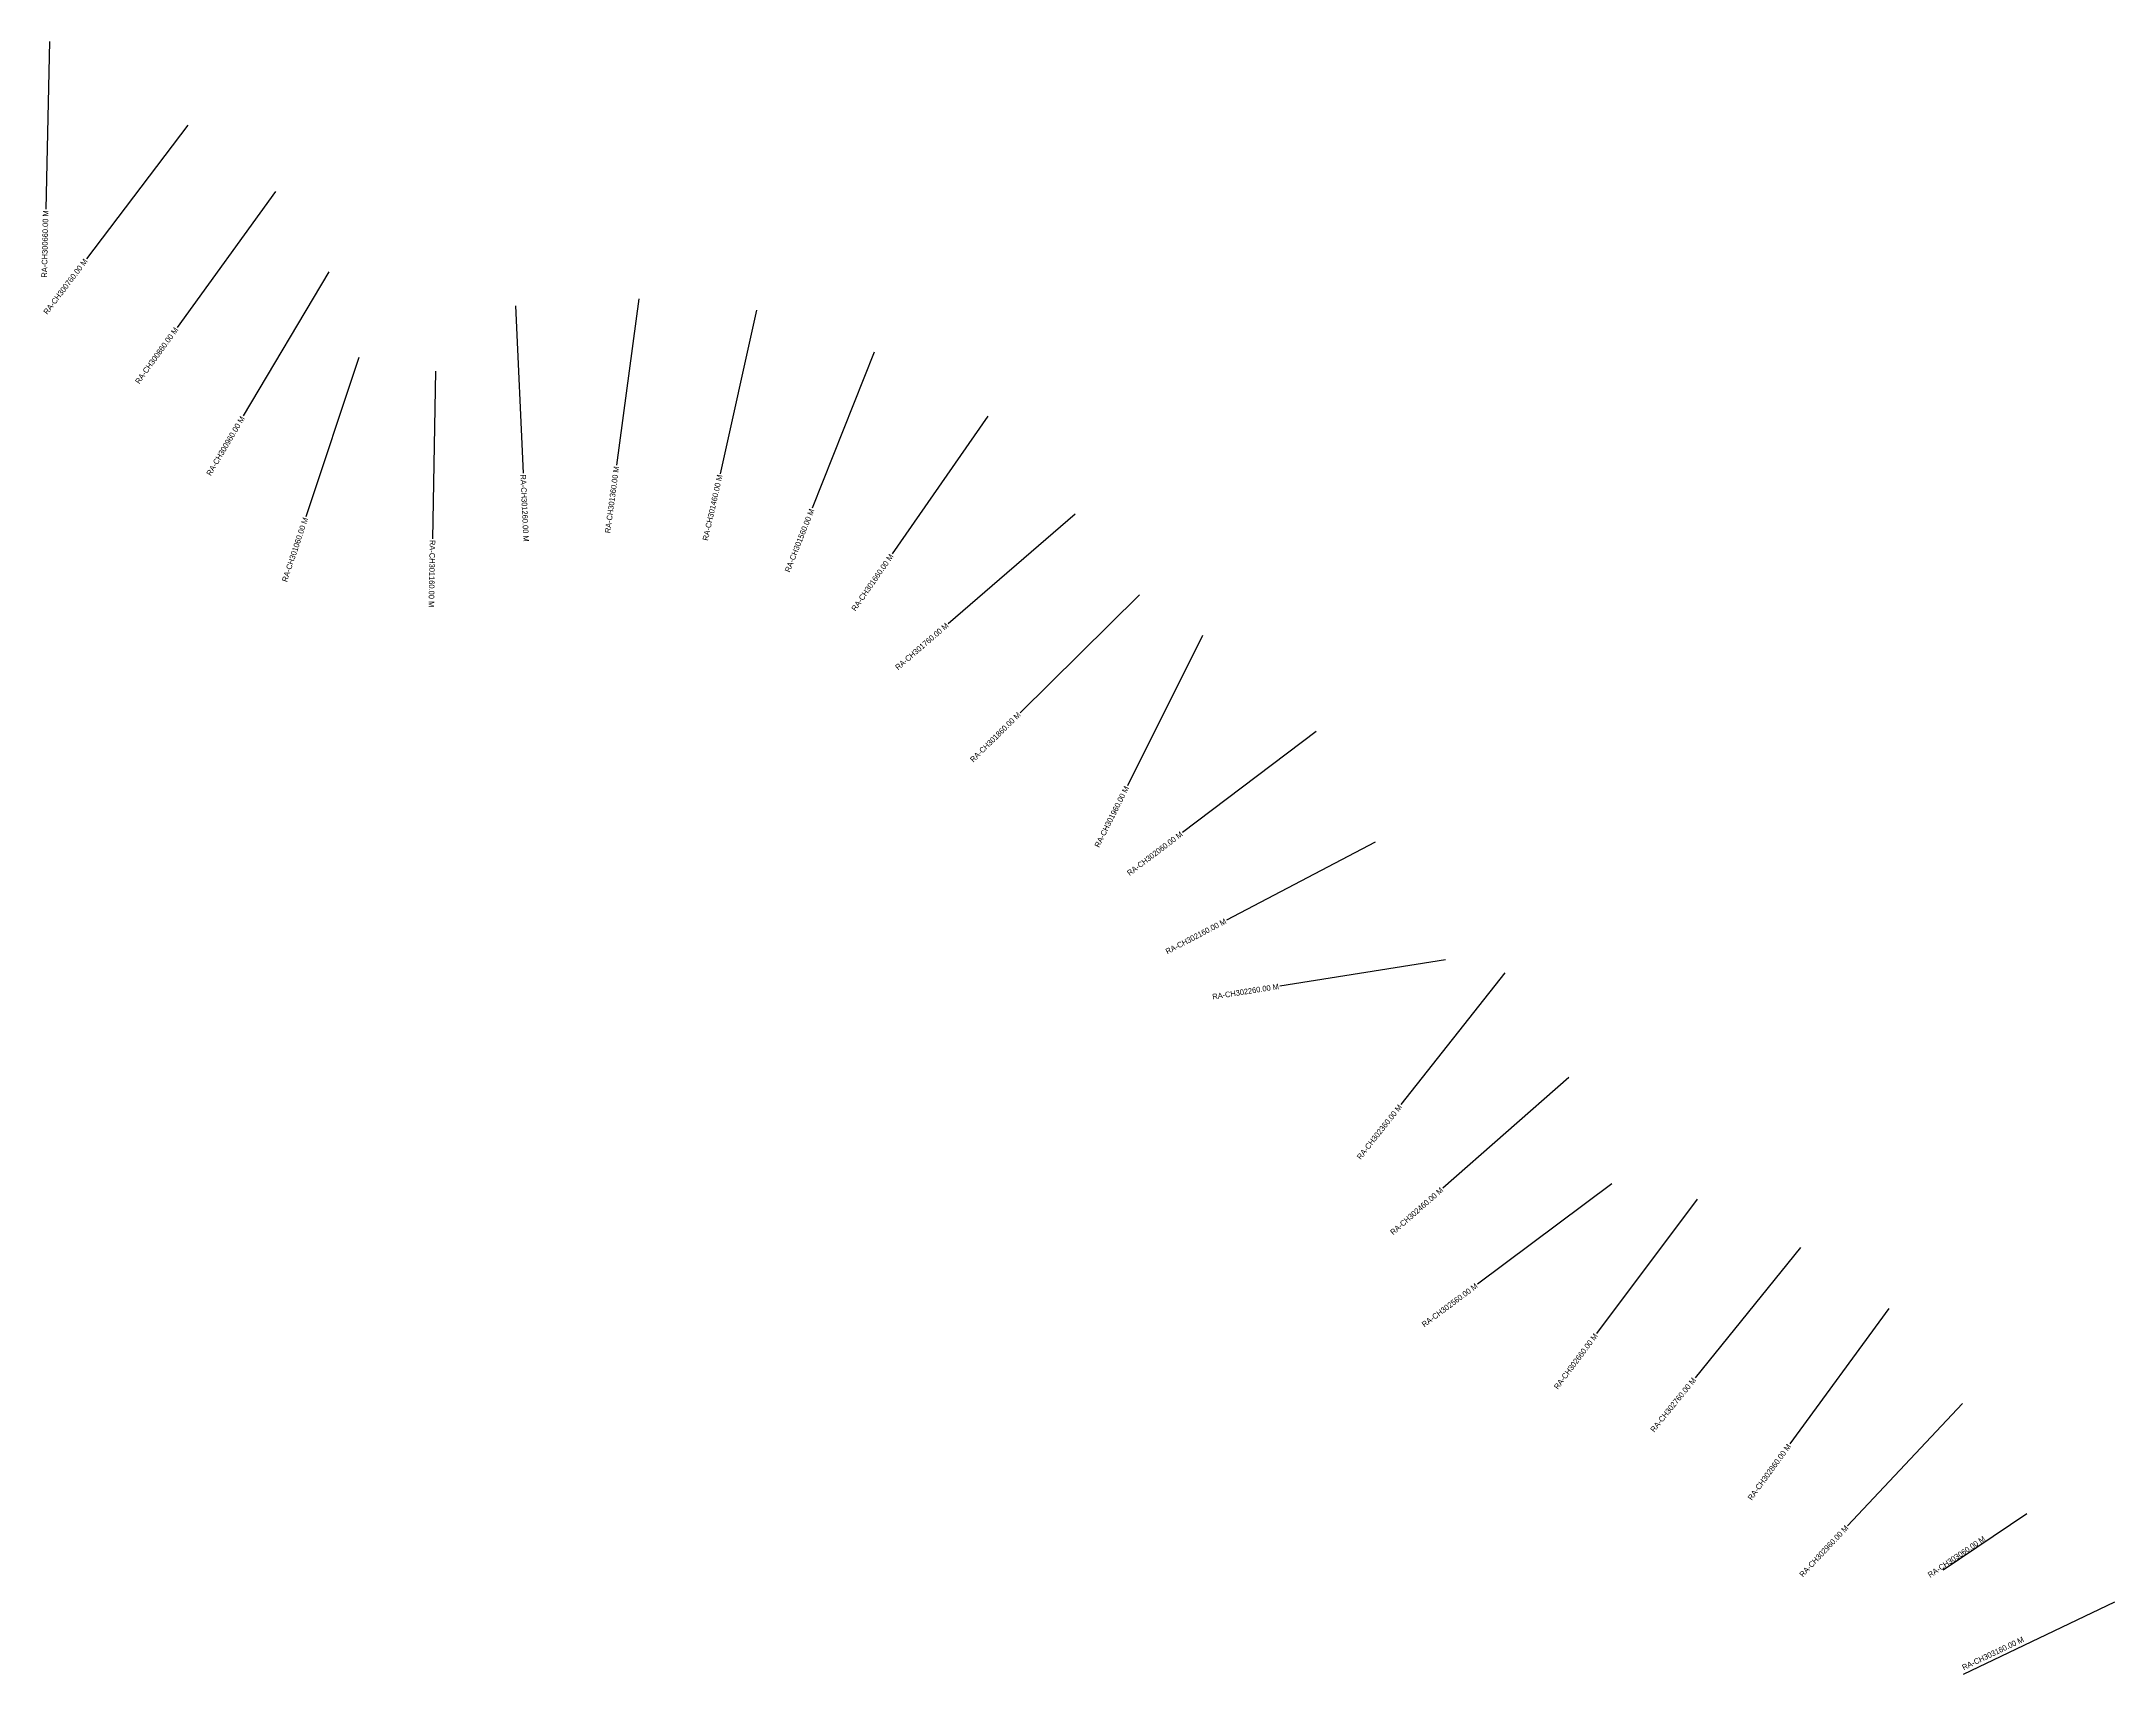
# Model space of a CAD drawing. Header units: metres. Extents: x 283146 to 296257, y 2012441 to 2016346.
# Drawn here: x 283146 to 285000, y 2014583 to 2016043 of the extents above; entities that cross this region are included whole.
import ezdxf
from ezdxf.enums import TextEntityAlignment as Align

# ---------------------------------------------------------------- set-up
doc = ezdxf.new("R2010")
doc.units = ezdxf.units.M
doc.layers.add('CS', color=134, linetype='Continuous')
doc.layers.add('CSMark', color=6, linetype='Continuous')

msp = doc.modelspace()

# ---------------------------------------------------------------- linework, layer by layer
at = {"layer": 'CS'}
for p, q in [((283152.7, 2016043.1), (283149.5, 2015893.1)), ((283276.6, 2015968.2), (283185.9, 2015848.7)), ((283355.1, 2015908.9), (283267, 2015787.4)), ((283402.7, 2015837.2), (283326.2, 2015708.2)), ((283680.2, 2015812.8), (283660.2, 2015664.1)), ((283569.8, 2015806.8), (283576.6, 2015656.9)), ((283785.5, 2015802.9), (283752.9, 2015656.5)), ((283429.7, 2015760.5), (283382.3, 2015618.1)), ((283890.6, 2015765.1), (283835.3, 2015625.7)), ((283498.1, 2015748.3), (283495.5, 2015598.3)), ((283992.5, 2015707.9), (283906.9, 2015584.8)), ((284070.4, 2015620.4), (283956.9, 2015522.4)), ((284128, 2015548.2), (284021.2, 2015442.8)), ((284184.3, 2015511.7), (284117.2, 2015377.5)), ((284286.2, 2015426.1), (284166.6, 2015335.6)), ((284338.9, 2015326.9), (284206, 2015257.3)), ((284401.8, 2015221.7), (284253.7, 2015198.2)), ((284455, 2015210), (284362, 2015092.3)), ((284512.2, 2015116.4), (284399.4, 2015017.6)), ((284550.6, 2015021.5), (284430.5, 2014931.6)), ((284627, 2015007.7), (284537.1, 2014887.6)), ((284719.6, 2014964.5), (284625.1, 2014848)), ((284798.5, 2014909.9), (284710, 2014788.8)), ((284864.3, 2014825), (284761.6, 2014715.6)), ((284922, 2014726.4), (284847.2, 2014675.8)), ((285000.5, 2014647.2), (284865.1, 2014582.6))]:
    msp.add_line(p, q, dxfattribs=at)

# ---------------------------------------------------------------- texts
at = {"layer": 'CSMark'}
for s, rotation, p in [('RA-CH300660.00 M', 88.7556, (283149.4, 2015892.1)), ('RA-CH300760.00 M', 52.8083, (283185.3, 2015847.9)), ('RA-CH300860.00 M', 54.0517, (283266.4, 2015786.6)), ('RA-CH300960.00 M', 59.3179, (283325.7, 2015707.3)), ('RA-CH301360.00 M', 82.3594, (283660.1, 2015663.1)), ('RA-CH301460.00 M', 77.4194, (283752.6, 2015655.6)), ('RA-CH301560.00 M', 68.3737, (283835, 2015624.8)), ('RA-CH301060.00 M', 71.5746, (283382, 2015617.2)), ('RA-CH301660.00 M', 55.1882, (283906.3, 2015584)), ('RA-CH301760.00 M', 40.7828, (283956.1, 2015521.8)), ('RA-CH301860.00 M', 44.6278, (284020.5, 2015442.1)), ('RA-CH301960.00 M', 63.4018, (284116.7, 2015376.7)), ('RA-CH302060.00 M', 37.1322, (284165.8, 2015335)), ('RA-CH302160.00 M', 27.6516, (284205.2, 2015256.8)), ('RA-CH302260.00 M', 9.0113, (284252.7, 2015198.1)), ('RA-CH302360.00 M', 51.6696, (284361.4, 2015091.5)), ('RA-CH302460.00 M', 41.2148, (284398.7, 2015016.9)), ('RA-CH302560.00 M', 36.8089, (284429.7, 2014931)), ('RA-CH302660.00 M', 53.1474, (284536.5, 2014886.8)), ('RA-CH302760.00 M', 50.9777, (284624.5, 2014847.2)), ('RA-CH302860.00 M', 53.8418, (284709.4, 2014788)), ('RA-CH302960.00 M', 46.795, (284761, 2014714.9)), ('RA-CH303060.00 M', 34.0844, (284884, 2014704.8)), ('RA-CH303160.00 M', 25.5228, (284918.8, 2014614.5))]:
    msp.add_text(s, height=5, rotation=rotation, dxfattribs=at).set_placement(p, align=Align.MIDDLE_RIGHT)
for s, rotation, p in [('RA-CH301260.00 M', 272.5932, (283576.6, 2015655.9)), ('RA-CH301160.00 M', 269.0188, (283495.5, 2015597.3))]:
    msp.add_text(s, height=5, rotation=rotation, dxfattribs=at).set_placement(p, align=Align.MIDDLE_LEFT)

doc.saveas('drawing.dxf')
